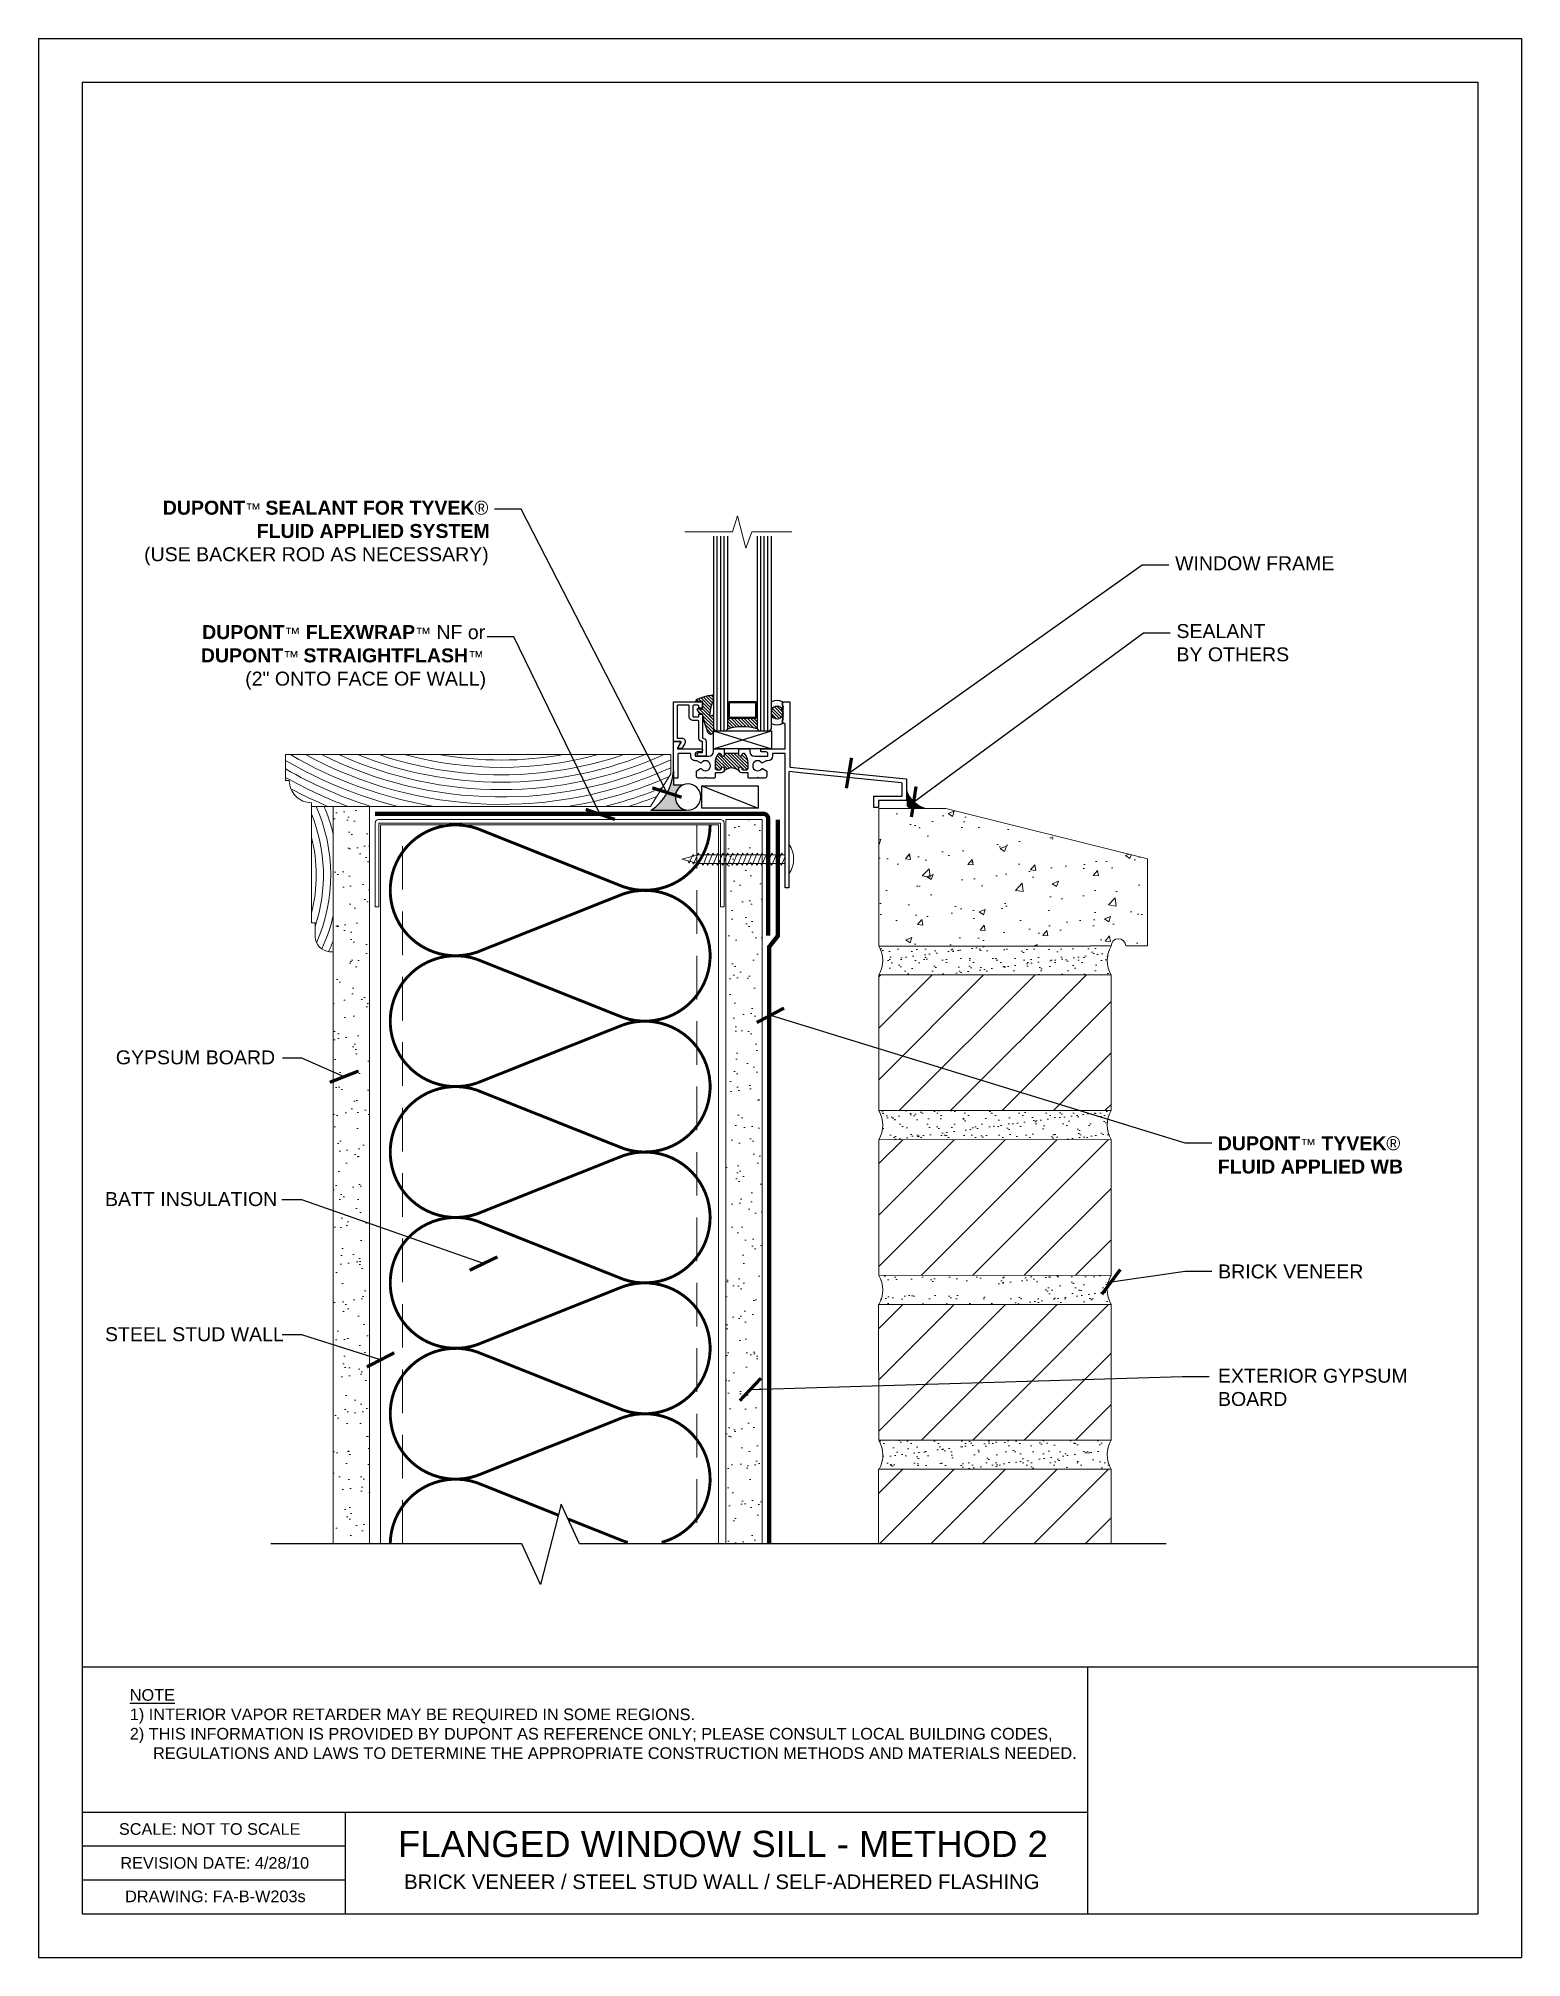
# Model space of a CAD drawing. Extents: x 375.1 to 400.6, y -313 to -280.
import ezdxf

# ---------------------------------------------------------------- set-up
doc = ezdxf.new("R2010")
doc.units = 0
doc.header["$LTSCALE"] = 1.5
doc.header["$MEASUREMENT"] = 0
doc.linetypes.add('DASHED', pattern=[0.75, 0.5, -0.25])
doc.linetypes.add('DASHED2', pattern=[0.375, 0.25, -0.125])
doc.layers.get('0').update_dxf_attribs({"color": 8, "linetype": 'CONTINUOUS'})
for name, color, linetype in [('8x11-ttb$0$B', 5, 'CONTINUOUS'), ('DuPont Self-Adhered Flashing', 252, 'CONTINUOUS'), ('Flanged Window', 250, 'CONTINUOUS'), ('INSULATION', 241, 'CONTINUOUS'), ('SEALANT', 250, 'CONTINUOUS'), ('STRUCTURE', 250, 'CONTINUOUS'), ('TEXT', 7, 'CONTINUOUS'), ('Tyvek FA WB', 10, 'DASHED2')]:
    doc.layers.add(name, color=color, linetype=linetype)
for name, color, linetype, lineweight in [('A-Fasteners', 8, 'CONTINUOUS', 9), ('A-Sealant', 250, 'CONTINUOUS', 15), ('brick', 250, 'CONTINUOUS', 5), ('Gyp Board', 250, 'CONTINUOUS', 20), ('Metal Stud', 250, 'CONTINUOUS', 18), ('Shims', 250, 'CONTINUOUS', 25), ('Wood', 250, 'CONTINUOUS', 20)]:
    doc.layers.add(name, color=color, linetype=linetype, lineweight=lineweight)
doc.layers.add('VIEWPORT', color=7, linetype='CONTINUOUS', plot=False)
doc.styles.add('DETAILS', font='sanss___.ttf', dxfattribs={"height": 1})
doc.dimstyles.new('ARCH_1_1-2_IN', dxfattribs={"dimscale": 0, "dimtxt": 0.09375, "dimasz": 0.09375, "dimexe": 0.0625, "dimexo": 0.0625, "dimgap": 0.0625, "dimtad": 1, "dimdec": 4, "dimlfac": 8, "dimzin": 3, "dimdsep": 46, "dimlunit": 4, "dimtxsty": 'Standard', "dimblk1": 'ARCHTICK', "dimblk2": 'ARCHTICK', "dimsah": 1, "dimcen": 0.0625, "dimdle": 0.0625, "dimclrd": 256, "dimclre": 256, "dimclrt": 256, "dimadec": 0, "dimazin": 0, "dimtfac": 1, "dimtdec": 4, "dimtmove": 0, "dimatfit": 3, "dimldrblk": 'ARCHTICK', "dimfxl": 1, "dimfrac": 2, "dimtolj": 1, "dimtzin": 0, "dimlwd": -1, "dimlwe": -1, "dimarcsym": 0})
pattern_1 = [(37.50000000000001, (274.9088356345116, -140.8709800761245), (-0.009449003716441223, 0.2890235653519738), [0, -0.228, 0, -0.255, 0, -0.24375]), (7.499999999999999, (274.9088356345116, -140.8709800761245), (0.2654665057901591, 0.423321909784461), [0, -0.123, 0, -0.2055, 0, -0.07875]), (327.5, (274.7243356345116, -140.8709800761245), (0.4671212792627242, 0.0008488580305446746), [0, -0.075, 0, -0.27, 0, -0.3525]), (317.5, (274.7243356345116, -140.8709800761245), (0.450918990685844, 0.1316513347401374), [0, -0.0375, 0, -0.177, 0, -0.2025])]
pattern_2 = [(135, (399.3620423963945, -297.2471014870191), (0.02762135864009951, 0.02762135864009951), [])]

msp = doc.modelspace()

# ---------------------------------------------------------------- texts
at = {"layer": 'TEXT', "attachment_point": 1, "style": 'DETAILS'}
for s, insert, char_height, width in [('\\pi1.5423;{\\fSansSerif|b1|i0|c2|p2;DUPONT\\fArial|b0|i0|c0|p32;\\H0.8125x;™\\fArial|b1|i0|c0|p32; \\H1.2308x;SEALANT FOR TYVEK\\fSymbol|b0|i0|c2|p18;â\\fArial|b0|i0|c0|p32; \\P\\pi3.1562;\\fArial|b1|i0|c0|p32;FLUID APPLIED SYSTEM\\P\\pi1.2207;\\fArial|b0|i0|c0|p32;\\H0.99998x;(USE BACKER ROD AS NECESSARY)}', (375.6719697455817, -287.9782115194746, 2.979996827461446e-09), 0.239999999976, 7.112845512646311), ('WINDOW FRAME', (394.6178593730919, -288.933113480567, 2.979996827461446e-09), 0.239999999976, 6.521350676943849), ('\\pi1.7625;{\\fSansSerif|b1|i0|c2|p2;DUPONT\\fArial|b0|i0|c0|p32;\\H0.8125x;™\\fSansSerif|b1|i0|c2|p2;\\H1.2308x; FLEXWRAP\\fArial|b0|i0|c0|p32;\\H0.81248x;™\\fSansSerif|b1|i0|c2|p2;\\H1.2308x; \\fSansSerif|b0|i0|c2|p2;NF }or \\P\\pi1.7405;{\\fSansSerif|b1|i0|c2|p2;\\H0.99997x;DUPONT\\fArial|b0|i0|c0|p32;\\H0.8125x;™\\fArial|b1|i0|c0|p32; \\H1.2308x;STRAIGHTFLASH\\fArial|b0|i0|c0|p32;\\H0.81248x;™\\fSansSerif|b0|i0|c2|p2;\\H1.2308x;\\P\\pi2.5023;(2" ONTO FACE OF WALL)}', (376.1280736973415, -290.1170598056701, 2.979996827461446e-09), 0.239999999976, 6.521350676943849), ('SEALANT \\PBY OTHERS', (394.6407684792908, -290.0993144259673, 2.979996827461446e-09), 0.239999999976, 6.521350676943849), ('GYPSUM BOARD', (376.4061556000684, -297.428806596906, 2.979996827461446e-09), 0.239999999976, 6.521350676943849), ('{\\fSansSerif|b1|i0|c2|p2;DUPONT\\fArial|b0|i0|c0|p32;\\H0.8125x;™\\fSansSerif|b1|i0|c2|p2;\\H1.2308x; TYVEK\\fSymbol|b0|i0|c2|p18;â\\fSansSerif|b1|i0|c2|p2; \\PFLUID APPLIED WB}', (395.3521878398241, -298.906210285045, 2.979996827461446e-09), 0.239999999976, 6.521350676943849), ('BATT INSULATION', (376.2202192037325, -299.8653713677256, 2.979996827461446e-09), 0.239999999976, 6.521350676943849), ('BRICK VENEER', (395.3582705288051, -301.1100687943249, 2.979996827461446e-09), 0.239999999976, 6.521350676943849), ('STEEL STUD WALL', (376.2202192037325, -302.1894459686661, 2.979996827461446e-09), 0.239999999976, 6.521350676943849), ('EXTERIOR GYPSUM \\PBOARD', (395.3549050848309, -302.9032082408386, 2.979996827461446e-09), 0.239999999976, 6.521350676943849), ('{\\LNOTE\\P}1) INTERIOR VAPOR RETARDER MAY BE REQUIRED IN SOME REGIONS.\\P\\pi-0.4,l0.4;2) THIS INFORMATION IS PROVIDED BY DUPONT AS REFERENCE ONLY; PLEASE CONSULT LOCAL BUILDING CODES, REGULATIONS AND LAWS TO DETERMINE THE APPROPRIATE CONSTRUCTION METHODS AND MATERIALS NEEDED.', (376.6463658508128, -308.4120846211378, 5.959993654922892e-09), 0.2, 16.26451670448571), ('\\pi-0.033334,l0.033334,t0.1;SCALE: NOT TO SCALE', (376.4592802362718, -310.7170143141563, 2.979996827461446e-09), 0.2, 16.26451670448571), ('\\pi1.2508;{\\H0.9x;FLANGED WINDOW SILL - METHOD 2 }\\P\\pi1.3577;{\\H0.5x;BRICK VENEER / STEEL STUD WALL / SELF-ADHERED FLASHING}', (380.00499947152, -310.8487225061915, 2.979996827461446e-09), 0.5, 13.39364764594225), ('\\pi-0.033334,l0.033334,t0.1;DRAWING: FA-B-W203s', (376.5655228218171, -311.8750869887845, 2.979996827461446e-09), 0.2, 16.26451670448571)]:
    msp.add_mtext(s, dxfattribs=dict(at, insert=insert, char_height=char_height, width=width))

# ---------------------------------------------------------------- blocks, each defined once
blk = doc.blocks.new('*X1')
at = {"color": 0}
for p, q in [((0.140625, 0.34375), (0.140625, 0.34375)), ((0.15625, 0.375), (0.15625, 0.375)), ((0.171875, 0.34375), (0.171875, 0.34375)), ((0.1875, 0.375), (0.1875, 0.375)), ((0.203125, 0.34375), (0.203125, 0.34375)), ((0.21875, 0.375), (0.21875, 0.375)), ((0.234375, 0.34375), (0.234375, 0.34375)), ((0.25, 0.375), (0.25, 0.375)), ((0.265625, 0.34375), (0.265625, 0.34375)), ((0.28125, 0.375), (0.28125, 0.375)), ((0.296875, 0.34375), (0.296875, 0.34375)), ((0.3125, 0.375), (0.3125, 0.375)), ((0.140625, 0.28125), (0.140625, 0.28125)), ((0.140625, 0.09375), (0.140625, 0.09375)), ((0.140625, 0.03125), (0.140625, 0.03125)), ((0.15625, 0.3125), (0.15625, 0.3125)), ((0.15625, 0.0625), (0.15625, 0.0625)), ((0.15625, 0), (0.15625, 0)), ((0.171875, 0.03125), (0.171875, 0.03125)), ((0.1875, 0.3125), (0.1875, 0.3125)), ((0.1875, 0.0625), (0.1875, 0.0625)), ((0.1875, 0), (0.1875, 0)), ((0.203125, 0.03125), (0.203125, 0.03125)), ((0.21875, 0.3125), (0.21875, 0.3125)), ((0.21875, 0.0625), (0.21875, 0.0625)), ((0.21875, 0), (0.21875, 0)), ((0.234375, 0.03125), (0.234375, 0.03125)), ((0.25, 0.3125), (0.25, 0.3125)), ((0.25, 0.0625), (0.25, 0.0625)), ((0.25, 0), (0.25, 0)), ((0.265625, 0.03125), (0.265625, 0.03125)), ((0.28125, 0.3125), (0.28125, 0.3125)), ((0.28125, 0.0625), (0.28125, 0.0625)), ((0.28125, 0), (0.28125, 0)), ((0.296875, 0.28125), (0.296875, 0.28125)), ((0.296875, 0.09375), (0.296875, 0.09375)), ((0.296875, 0.03125), (0.296875, 0.03125)), ((0.3125, 0.3125), (0.3125, 0.3125)), ((0.3125, 0.25), (0.3125, 0.25)), ((0.3125, 0.125), (0.3125, 0.125)), ((0.3125, 0.0625), (0.3125, 0.0625)), ((0.3125, 0), (0.3125, 0))]:
    blk.add_line(p, q, dxfattribs=at)
blk = doc.blocks.new('_ArchTick')
at = {"color": 0, "linetype": 'ByBlock', "const_width": 0.15}
blk.add_lwpolyline([(-0.5, -0.5), (0.5, 0.5)], dxfattribs=at)
blk = doc.blocks.new('Revsion Date')
at = {"layer": 'TEXT', "insert": (0.000131622949083976, 0.2031688605532622, 2.979996827461446e-09), "char_height": 0.2, "width": 16.26451670448571, "attachment_point": 1, "style": 'DETAILS'}
blk.add_mtext('\\pi-0.033334,l0.033334,t0.1;REVISION DATE: 4/28/10', dxfattribs=at)

# ---------------------------------------------------------------- hatches: boundary and pattern name
at = {"layer": 'brick', "lineweight": 15}
h = msp.add_hatch(dxfattribs=at)
h.set_pattern_fill('AR-CONC', color=256, scale=0.15, style=0)
h.set_pattern_definition([(49.99999999999999, (274.9088356345116, -140.8709800761245), (1.07589027390113, -0.09412820247389266), [0.1125, -1.2375]), (355, (274.9088356345116, -140.8709800761245), (-0.2081270004195, 1.128288200550018), [0.09, -0.9899999999999999]), (100.4514, (274.9984931545116, -140.8788240861245), (0.8677640725710324, 1.03415931309143), [0.09561028499999986, -1.051713167999998]), (46.18420000000001, (274.9088356345116, -140.5709800761245), (1.600861572938467, -0.2482785214935271), [0.16875, -1.85625]), (96.6356, (275.0422407520116, -140.5916700366245), (1.401994058323055, 1.461176806350662), [0.1434154319999997, -1.577569499999997]), (351.1842, (274.9088356345116, -140.5709800761245), (1.401992917700441, 1.461177901387987), [0.135, -1.485]), (21, (275.0588356345116, -140.6459800761245), (0.8953605781776924, -0.6039283359980082), [0.1125, -1.2375]), (326.0000000000001, (275.0588356345116, -140.6459800761245), (0.3649729978823726, 1.087725067570279), [0.09, -0.9899999999999999]), (71.4514, (275.1334489840116, -140.6963074851245), (1.260333942872235, 0.4837957450649286), [0.095610285, -1.051713168]), (37.50000000000001, (274.9088356345116, -140.8709800761245), (0.018239782975936, 0.4993407807469672), [0, -0.9779999999999999, 0, -1.005, 0, -0.9937499999999999]), (7.499999999999999, (274.9088356345116, -140.8709800761245), (0.3946043061632229, 0.5916175678235404), [0, -0.573, 0, -0.9555, 0, -0.37875]), (327.5, (274.5743356345116, -140.8709800761245), (0.8007336542586136, -0.0338323076015697), [0, -0.375, 0, -1.17, 0, -1.5525]), (317.5, (274.4243356345116, -140.8709800761245), (0.8747792540135794, 0.1501574734984764), [0, -0.4875, 0, -0.7769999999999999, 0, -1.1025])])
edge = h.paths.add_edge_path()
edge.add_line((393.1636185550744, -295.6345693119217), (389.5219414078165, -295.6345693119217))
edge.add_line((389.5219414078165, -295.6345693119217), (389.5219414078165, -293.9563312540359))
edge.add_line((389.5219414078165, -293.9563312540359), (389.5219414078165, -293.2686838243318))
edge.add_line((389.5219414078165, -293.2686838243318), (390.6780906415534, -293.2686838243318))
edge.add_line((390.6780906415534, -293.2686838243318), (394.1416357866771, -294.1345701106126))
edge.add_line((394.1416357866771, -294.1345701106127), (394.1430393719465, -294.9179629878894))
edge.add_line((394.1430393719465, -294.9179629878894), (394.1430393719465, -295.6343523437521))
edge.add_line((394.1430393719465, -295.6343523437522), (393.7680393719465, -295.6343523437522))
edge.add_arc((393.6430393719465, -295.6343523437522), 0.125, 0, 180)
edge.add_line((393.5180393719465, -295.6343523437522), (393.1636185550744, -295.6343523437522))
at = {"layer": 'brick'}
h = msp.add_hatch(dxfattribs=at)
h.set_pattern_fill('AR-SAND', color=256, scale=0.15, style=0)
h.set_pattern_definition(pattern_1)
edge = h.paths.add_edge_path()
edge.add_line((389.5234893343068, -296.1322131694), (393.5166324571891, -296.1295620653599))
edge.add_arc((393.9366753319229, -295.883379627579), 0.4868693965391097, 149.2667922168358, 210.374091206803, ccw=False)
edge.add_line((393.518183711805, -295.6345693119217), (389.5219414078165, -295.6345693119216))
edge.add_arc((389.0986413249562, -295.8847103274735), 0.4916843375690849, -30.22370756333339, 30.58014467202571, ccw=False)
h = msp.add_hatch(dxfattribs=at)
h.set_pattern_fill('_USER', color=256, scale=0.625, angle=45, style=0, pattern_type=0)
h.set_pattern_definition([(45, (19.69782250061687, -386.6829148373379), (-0.4419417382415922, 0.4419417382415922), [])])
h.paths.add_polyline_path([(389.5234893343068, -296.1322131694), (393.5166324585516, -296.1295641191473), (393.5181803836796, -298.4628858729792), (389.5219414078167, -298.4655369770191)])
h = msp.add_hatch(dxfattribs=at)
h.set_pattern_fill('AR-SAND', color=256, scale=0.15, style=0)
h.set_pattern_definition(pattern_1)
h.paths.add_polyline_path([(393.5181803836796, -304.1295525396458), (389.5257024302985, -304.1322011486243, -0.2687543625485936), (389.5287739092331, -304.6295620653598), (393.5166324571892, -304.6295620653598, -0.2704061141941634)])
h.paths.add_polyline_path([(393.5181803836796, -301.2962192063125), (389.5219414078166, -301.2988703103524, -0.0795253323246055), (389.5790211233848, -301.4449248516785), (392.2839836359457, -301.4449248516785, -1.005360628444522), (392.2872073172232, -301.6327523772891), (389.5834524709746, -301.6324638105174, -0.08830990484612608), (389.5250143117608, -301.7962287320266), (393.5166324571893, -301.7962287320266, -0.2704061141941989)])
h.paths.add_polyline_path([(393.5181803836796, -298.4628858729792), (389.5219414078166, -298.4655369770191, -0.2704061141942587), (389.5234893343069, -298.9655465027333), (393.5166324571893, -298.9628953986933, -0.2704061141941633)])
h = msp.add_hatch(dxfattribs=at)
h.set_pattern_fill('_USER', color=256, scale=0.625, angle=45, style=0, pattern_type=0)
h.set_pattern_definition([(45, (274.9088356345116, -140.8709800761245), (-0.4419417382415922, 0.4419417382415922), [])])
h.paths.add_polyline_path([(389.5234893343069, -298.9655465027333), (393.5166324571891, -298.9628953986933), (393.5181803836796, -301.2962192063125), (389.5234893343069, -301.2962192063125)])
h = msp.add_hatch(dxfattribs=at)
h.set_pattern_fill('_USER', color=256, scale=0.625, angle=45, style=0, pattern_type=0)
h.set_pattern_definition([(45, (274.9088356345115, -143.7043134094576), (-0.4419417382415922, 0.4419417382415922), [])])
h.paths.add_polyline_path([(389.5234893343068, -301.7988798360664), (393.516632457189, -301.7962287320263), (393.5181803836795, -304.1295525396455), (389.5234893343068, -304.1295525396455)])
h = msp.add_hatch(dxfattribs=at)
h.set_pattern_fill('_USER', color=256, scale=0.625, angle=45, style=0, pattern_type=0)
h.set_pattern_definition([(45, (274.9088356345116, -146.5376467427911), (-0.4419417382415922, 0.4419417382415922), [])])
h.paths.add_polyline_path([(389.5234893824893, -305.9154093836138), (393.5173847280607, -305.9154081172202), (393.5166324571891, -304.6295620653599), (389.5234893343069, -304.6322131693998)])
at = {"layer": 'Flanged Window'}
h = msp.add_hatch(dxfattribs=at)
h.set_pattern_fill('ANSI31', color=256, scale=0.3125, angle=-90.00000000000001, style=0)
h.set_pattern_definition(pattern_2)
edge = h.paths.add_edge_path()
edge.add_ellipse((386.6483989778935, -291.5663256542022), major_axis=(0.03159978577966117, 0.139428112050138), ratio=0.1315504041792631, start_angle=-0.022203575853779967, end_angle=136.7674448916729, ccw=False)
edge.add_ellipse((386.628563431716, -291.6664502629353), major_axis=(-0.01118085136191646, 0.01118085136191647), ratio=0.9999999999999465, start_angle=37.89605150892729, end_angle=183.4846817894708)
edge.add_ellipse((386.6572410688269, -291.6922273983877), major_axis=(-0.01608567901446013, 0.01608567901446013), ratio=0.9999999999999502, start_angle=-79.06022929893601, end_angle=2.746074151308676, ccw=False)
edge.add_ellipse((386.6645959321854, -291.6880487876849), major_axis=(-0.01104854345603959, 0.01104854345603959), ratio=0.9999999999999716, start_angle=234.6123810380002, end_angle=294.837044917441, ccw=False)
edge.add_line((386.6800015568262, -291.685439696957), (386.6800015568262, -291.957798430526))
edge.add_line((386.6800015568262, -291.957798430526), (386.6793257228226, -291.9645680953018))
edge.add_ellipse((386.6336372717315, -291.9634360489686), major_axis=(-0.04568845109111015, 0.001132046333257526), ratio=0.6211639215728092, start_angle=26.75969397809581, end_angle=180.0000000000218, ccw=False)
edge.add_line((386.5925253175343, -291.9752033308691), (386.5159224890942, -291.7592903628077))
edge.add_ellipse((386.5249603284076, -291.735375469714), major_axis=(-0.008507034838834915, 0.0467509071123775), ratio=0.312415154562818, start_angle=74.17914425787149, end_angle=117.45771417601989, ccw=False)
edge.add_line((386.5085886404161, -291.7251867963595), (386.4922174249522, -291.6490580324707))
edge.add_ellipse((386.4537118064856, -291.6984890952437), major_axis=(-0.04430639130166493, 0.04430639130166494), ratio=0.9999999999998811, start_angle=-82.91773995207494, end_angle=-45.45561106428526)
edge.add_ellipse((386.4568008903562, -291.6157997442605), major_axis=(0.01428318556866944, 0.01428318556866944), ratio=0.999999999999748, start_angle=174.226682146657, end_angle=217.6308069265102, ccw=False)
edge.add_line((386.4411533657475, -291.6285736924989), (386.4018147703796, -291.5664847501298))
edge.add_ellipse((386.4174397703796, -291.5664847501298), major_axis=(-0.01104854345603943, 0.01104854345603943), ratio=0.9999999999999497, start_angle=-53.9185654660094, end_angle=44.999999999994884, ccw=False)
edge.add_line((386.4198621220255, -291.5510486613277), (386.492505869225, -291.5624484856515))
edge.add_line((386.492505869225, -291.5624484856515), (386.492505869225, -291.4324607096177))
edge.add_line((386.492505869225, -291.4324607096177), (386.3910965073485, -291.4324607096179))
edge.add_ellipse((386.3910965073484, -291.4168357096179), major_axis=(-0.01104854345603992, 0.01104854345603992), ratio=0.9999999999999821, start_angle=-7.813369769340227, end_angle=135.0000000000842, ccw=False)
edge.add_ellipse((386.53082920992, -291.3636434445734), major_axis=(0.1491766593049793, 0.04074428102226016), ratio=0.09140054553599206, start_angle=-1.4779288903810084e-12, end_angle=179.9999999999985, ccw=False)
edge.add_line((386.680005869225, -291.3228991635511), (386.680005869225, -291.4268991635512))
h = msp.add_hatch(dxfattribs=at)
h.set_pattern_fill('ANSI31', color=256, scale=0.3125, angle=-90.00000000000001, style=0)
h.set_pattern_definition(pattern_2)
edge = h.paths.add_edge_path()
edge.add_ellipse((387.180005869225, -292.6990064136552), major_axis=(-0.5902454904378132, 0.590245490437813), ratio=0.999999999999998, start_angle=297.5726116454468, end_angle=332.4273883545541, ccw=False)
edge.add_line((387.430005869225, -291.9025897651827), (387.430005869225, -291.6993390946799))
edge.add_ellipse((387.410005869225, -291.6993390946799), major_axis=(0.01414213562372999, 0.01414213562373), ratio=0.9999999999999152, start_angle=225.0000000000075, end_angle=315.0000000000027, ccw=False)
edge.add_line((387.410005869225, -291.7193390946799), (386.9500058692249, -291.7193390946799))
edge.add_ellipse((386.950005869225, -291.6993390946799), major_axis=(0.01414213562373234, 0.01414213562373235), ratio=0.9999999999999383, start_angle=135.0000000000033, end_angle=225.0000000000068, ccw=False)
edge.add_line((386.930005869225, -291.6993390946799), (386.930005869225, -291.9025897651827))
h = msp.add_hatch(dxfattribs=at)
h.set_pattern_fill('ANSI31', color=256, scale=0.3125, angle=-90.00000000000001, style=0)
h.set_pattern_definition(pattern_2)
edge = h.paths.add_edge_path()
edge.add_ellipse((387.7737558692249, -291.6212471215321), major_axis=(-0.07516048473036678, 0.07516048473036675), ratio=0.9999999999999901, start_angle=73.11589253181108, end_angle=196.8841074681721, ccw=False)
edge.add_line((387.6800058692249, -291.6713383825444), (387.6800058692249, -291.5711558605197))
edge.add_ellipse((387.7737558692249, -291.6212471215321), major_axis=(0.07516048473036488, 0.07516048473036491), ratio=0.9999999999999949, start_angle=-16.88410746818022, end_angle=106.88410746818849, ccw=False)
edge.add_line((387.8675058692249, -291.5711558605197), (387.8675058692249, -291.6713383825444))
h = msp.add_hatch(dxfattribs=at)
h.set_pattern_fill('ANSI31', color=256, scale=0.3125, angle=-90.00000000000001, style=0)
h.set_pattern_definition(pattern_2)
edge = h.paths.add_edge_path()
edge.add_line((387.277505869225, -292.4886305416236), (387.277505869225, -292.5737071222867))
edge.add_ellipse((387.246505869225, -292.5737071222867), major_axis=(-0.02192031021678354, 0.02192031021678354), ratio=0.9999999999999863, start_angle=135.0000000000029, end_angle=224.9999999999971, ccw=False)
edge.add_line((387.246505869225, -292.6047071222868), (387.2160659140683, -292.6047071222868))
edge.add_line((387.2160659140683, -292.6047071222868), (387.1925056932833, -292.6047071222868))
edge.add_ellipse((387.1925056932833, -292.5797071222868), major_axis=(0.01767766952966346, 0.01767766952966347), ratio=0.9999999999998759, start_angle=135.1519977406255, end_angle=225.0000000000076, ccw=False)
edge.add_ellipse((387.142505869225, -292.5798397651827), major_axis=(0.01767766952966435, 0.01767766952966435), ratio=0.9999999999999885, start_angle=315.1519977406287, end_angle=404.9999999999962)
edge.add_ellipse((387.142505869225, -292.5798397651827), major_axis=(-0.01767766952966365, 0.01767766952966365), ratio=0.9999999999999616, start_angle=-45.0000000000011, end_angle=44.99999999998481)
edge.add_line((387.117505869225, -292.5798397651827), (387.117505869225, -292.6168397651826))
edge.add_ellipse((387.167505869225, -292.6168397651826), major_axis=(0.03535533905929576, 0.03535533905929576), ratio=0.9999999999997841, start_angle=134.9999999999775, end_angle=140.3916707365962)
edge.add_ellipse((386.9925058692249, -292.7610940137764), major_axis=(0.132582521472478, 0.1325825214724779), ratio=0.9999999999999946, start_angle=3.098926769111248, end_angle=86.90107323089089)
edge.add_ellipse((386.817505869225, -292.6168397651826), major_axis=(0.03535533905936529, 0.03535533905936529), ratio=0.9999999999998185, start_angle=309.6083292633917, end_angle=314.9999999999886)
edge.add_line((386.8675058692249, -292.6168397651826), (386.8675058692249, -292.5798397651827))
edge.add_ellipse((386.842505869225, -292.5798397651827), major_axis=(0.01767766952966409, 0.01767766952966409), ratio=0.9999999999999826, start_angle=314.9999999999954, end_angle=405.0000000000046)
edge.add_ellipse((386.842505869225, -292.5798397651827), major_axis=(-0.01767766952966524, 0.01767766952966524), ratio=0.9999999999999948, start_angle=-45.00000000001033, end_angle=44.84800225936711)
edge.add_ellipse((386.7925060451666, -292.5797071222868), major_axis=(-0.01767766952965903, 0.01767766952965902), ratio=0.9999999999999875, start_angle=135.0000000000017, end_angle=224.8480022593713, ccw=False)
edge.add_line((386.7925060451666, -292.6047071222868), (386.7385058692249, -292.6047071222868))
edge.add_ellipse((386.738505869225, -292.5737071222867), major_axis=(0.02192031021678221, 0.02192031021678221), ratio=0.9999999999999936, start_angle=134.9999999999998, end_angle=225.0000000000068, ccw=False)
edge.add_line((386.707505869225, -292.5737071222867), (386.707505869225, -292.4886305416236))
edge.add_ellipse((386.957505869225, -292.4886305416236), major_axis=(-0.1767766952966347, 0.1767766952966347), ratio=0.9999999999999896, start_angle=4.837205930860023, end_angle=44.99999999999949, ccw=False)
edge.add_ellipse((386.774094267823, -292.3338397651827), major_axis=(-0.007071067811867079, 0.007071067811867078), ratio=0.9999999999995125, start_angle=-44.99999999998852, end_angle=4.837205930878611, ccw=False)
edge.add_line((386.774094267823, -292.3238397651826), (386.792505869225, -292.3238397651826))
edge.add_ellipse((386.792505869225, -292.3488397651827), major_axis=(-0.01767766952966323, 0.01767766952966323), ratio=0.9999999999999738, start_angle=224.9999999999966, end_angle=315.00000000000534, ccw=False)
edge.add_ellipse((386.842505869225, -292.3488397651827), major_axis=(-0.01767766952966559, 0.01767766952966559), ratio=0.9999999999999909, start_angle=44.99999999999618, end_angle=134.9999999999977)
edge.add_ellipse((386.842505869225, -292.3488397651827), major_axis=(0.01767766952966659, 0.01767766952966659), ratio=0.9999999999999848, start_angle=225.0000000000024, end_angle=315.0000000000077)
edge.add_line((386.8675058692249, -292.3488397651827), (386.8675058692249, -292.3238397651827))
edge.add_line((386.8675058692249, -292.3238397651826), (387.1175058692249, -292.3238397651826))
edge.add_line((387.117505869225, -292.3238397651826), (387.117505869225, -292.3488397651826))
edge.add_ellipse((387.142505869225, -292.3488397651827), major_axis=(0.01767766952966276, 0.01767766952966276), ratio=0.9999999999999197, start_angle=134.9999999999814, end_angle=225.0000000000227)
edge.add_ellipse((387.142505869225, -292.3488397651827), major_axis=(0.01767766952965788, 0.01767766952965788), ratio=0.9999999999999749, start_angle=225.0000000000007, end_angle=314.9999999999911)
edge.add_ellipse((387.192505869225, -292.3488397651827), major_axis=(-0.0176776695296681, 0.0176776695296681), ratio=0.9999999999998851, start_angle=-45.00000000001552, end_angle=44.999999999995225, ccw=False)
edge.add_line((387.192505869225, -292.3238397651826), (387.2109174706269, -292.3238397651826))
edge.add_ellipse((387.2109174706269, -292.3338397651827), major_axis=(-0.007071067811873092, 0.007071067811873091), ratio=0.9999999999992336, start_angle=265.16279406913196, end_angle=314.9999999999679, ccw=False)
edge.add_ellipse((387.027505869225, -292.4886305416236), major_axis=(0.1767766952966442, 0.1767766952966443), ratio=0.99999999999997, start_angle=314.999999999993, end_angle=355.16279406913895, ccw=False)
at = {"layer": 'Gyp Board'}
h = msp.add_hatch(dxfattribs=at)
h.set_pattern_fill('AR-SAND', color=256, scale=0.25, style=0)
h.set_pattern_definition([(37.50000000000001, (-1214.504993763271, -883.2508654580786), (-0.01574833952740204, 0.4817059422532897), [0, -0.38, 0, -0.425, 0, -0.40625]), (7.499999999999999, (-1214.504993763271, -883.2508654580786), (0.4424441763169318, 0.7055365163074351), [0, -0.205, 0, -0.3425, 0, -0.13125]), (327.5, (-1214.812493763271, -883.2508654580786), (0.7785354654378738, 0.001414763384241069), [0, -0.125, 0, -0.45, 0, -0.5875]), (317.5, (-1214.812493763271, -883.2508654580786), (0.7515316511430734, 0.2194188912335623), [0, -0.0625, 0, -0.295, 0, -0.3375])])
h.paths.add_polyline_path([(380.7697810958013, -293.2338933864816), (380.1400082393453, -293.2338933864817), (380.1447810958013, -293.5437926824285), (380.1447810958012, -305.9154105868184), (380.7697810958013, -305.9154105868184)])
h = msp.add_hatch(dxfattribs=at)
h.set_pattern_fill('AR-SAND', color=256, scale=0.25, style=0)
h.set_pattern_definition([(37.50000000000001, (-1214.504993763271, -883.1094762909449), (-0.01574833952740204, 0.4817059422532897), [0, -0.38, 0, -0.425, 0, -0.40625]), (7.499999999999999, (-1214.504993763271, -883.1094762909449), (0.4424441763169318, 0.7055365163074351), [0, -0.205, 0, -0.3425, 0, -0.13125]), (327.5, (-1214.812493763271, -883.1094762909449), (0.7785354654378738, 0.001414763384241069), [0, -0.125, 0, -0.45, 0, -0.5875]), (317.5, (-1214.812493763271, -883.1094762909449), (0.7515316511430734, 0.2194188912335623), [0, -0.0625, 0, -0.295, 0, -0.3375])])
h.paths.add_polyline_path([(387.5197810958011, -295.7654916829108), (387.5151465119713, -295.7723744794926), (387.5029036177909, -295.742665617188), (387.4507777279786, -295.742665617188), (387.4307730378504, -295.7723744794926), (387.4185290366169, -295.742665617188), (387.3664043692135, -295.742665617188), (387.3463919343348, -295.7723744794927), (387.334150147207, -295.7426656171878), (387.2820232656981, -295.7426656171878), (387.2620108308192, -295.7723744794923), (387.2497690436912, -295.7426656171878), (387.1976421621823, -295.7426656171878), (387.1776297273036, -295.7723744794924), (387.1653879401753, -295.7426656171879), (387.1132610586669, -295.7426656171879), (387.0932486237879, -295.7723744794926), (387.0810068366597, -295.7426656171878), (387.0288799551512, -295.7426656171878), (387.0088675202721, -295.7723744794923), (386.9966257331441, -295.7426656171878), (386.9444988516356, -295.7426656171878), (386.9244864167565, -295.7723744794923), (386.9122446296287, -295.7426656171878), (386.8947810958013, -295.7426656171876), (386.8947810958013, -305.9154117474218), (387.5197716782291, -305.9154127701885)])
h.paths.add_polyline_path([(387.5197810958013, -293.4581774499198), (386.8947810958013, -293.4581774499198), (386.8947810958013, -295.5972951337893), (386.9044736795663, -295.5972951337892), (386.9245016755457, -295.5676320478518), (386.9367246001356, -295.5972951337893), (386.9888547830821, -295.5972951337893), (387.0088827790614, -295.567632047852), (387.0211057036512, -295.5972951337893), (387.0732358865977, -295.5972951337893), (387.093263882577, -295.567632047852), (387.1054868071669, -295.5972951337893), (387.1576169901129, -295.5972951337893), (387.1776449860924, -295.5676320478518), (387.1898679106823, -295.5972951337894), (387.2419980936285, -295.5972951337895), (387.2620260896082, -295.5676320478517), (387.2742490141983, -295.5972951337894), (387.3263716711724, -295.5972951337894), (387.3463919343346, -295.5676320478517), (387.3586170696182, -295.5972951337894), (387.4107450418707, -295.5972951337895), (387.4307730378502, -295.5676320478518), (387.4429970677872, -295.5972951337894), (387.4951262488091, -295.5972951337894), (387.5197810958011, -295.5607652021308)])
at = {"layer": 'SEALANT', "linetype": 'Continuous'}
h = msp.add_hatch(color=256, dxfattribs=at)
edge = h.paths.add_edge_path()
edge.add_arc((385.1272567992541, -292.5806319907224), 0.865914325899652, 303.5139070358467, 357.7539348300833)
edge.add_line((385.992505869225, -292.6145682060799), (385.992505869225, -292.8645682060799))
edge.add_line((385.992505869225, -292.8645682060799), (386.1543037047119, -292.8643416714964))
edge.add_arc((386.2595927820486, -293.0732056143568), 0.233901552866975, 116.7528400201126, 258.6856730739913)
edge.add_line((386.2137033223084, -293.3025614381729), (385.6053621920469, -293.3025896440378))
msp.add_hatch(color=256, dxfattribs=at).paths.add_polyline_path([(390.3293020271764, -293.2686744275112), (390.0397861930392, -293.2686744275112), (390.0030766624165, -293.2307243219223), (390.0030766624165, -292.9543186231202, 0.2624934133142667)])

# ---------------------------------------------------------------- linework, layer by layer
at = {"layer": '8x11-ttb$0$B', "color": 7}
for p, q in [((375.8248639399578, -280.7784869836718, 2.979996827461446e-09), (375.8248639399578, -312.2784869836718, 2.979996827461446e-09)), ((375.8248639399578, -280.7784869836718, 2.979996827461446e-09), (399.8248639399578, -280.7784869836718, 2.979996827461446e-09)), ((399.8248639399578, -280.7784869836718, 2.979996827461446e-09), (399.8248639399578, -312.2784869836718, 2.979996827461446e-09)), ((375.8248639399578, -310.5278207188284, 2.979996827461446e-09), (393.1134109527968, -310.5278207188284, 2.979996827461446e-09)), ((375.8248639399578, -312.2784869836718, 2.979996827461446e-09), (399.8248639399578, -312.2784869836718, 2.979996827461446e-09))]:
    msp.add_line(p, q, dxfattribs=at)
at = {"layer": '8x11-ttb$0$B', "color": 7, "elevation": 2.979996827461446e-09}
for points in [[(399.8248639399578, -308.0331666704011), (375.8248639399578, -308.0331666704011)], [(393.1134109527968, -308.0331666704011), (393.1134109527968, -312.2784869836718)], [(380.3514142186777, -310.5278207188284), (380.3514142186777, -312.2784869836718)], [(380.3514142186777, -311.1114207188284), (375.8248639399578, -311.1114207188284)], [(380.3514142186777, -311.6950207188283), (375.8248639399578, -311.6950207188283)]]:
    msp.add_lwpolyline(points, dxfattribs=at)
at = {"layer": 'A-Fasteners'}
for p, q in [((386.416081461604, -294.0688920044353, 2.979996827461446e-09), (386.1343905898885, -294.1415772461345, 2.979996827461446e-09)), ((386.1343905898885, -294.1415772461345, 2.979996827461446e-09), (386.416081461604, -294.2142624878338, 2.979996827461446e-09)), ((386.2376044138847, -294.1677729030212, 2.979996827461446e-09), (386.2644365253042, -294.2075134356102, 2.979996827461446e-09)), ((386.3255897970745, -294.0591042114079, 2.979996827461446e-09), (386.2644365253042, -294.2075134356102, 2.979996827461446e-09)), ((386.3137133077847, -294.1878482346585, 2.979996827461446e-09), (386.3405454192042, -294.2275887672475, 2.979996827461446e-09)), ((386.3255897970745, -294.0591042114079, 2.979996827461446e-09), (386.3453041525432, -294.0883705688298, 2.979996827461446e-09)), ((386.4181795451001, -294.0391831421306, 2.979996827461446e-09), (386.3405454192042, -294.2275887672475, 2.979996827461446e-09)), ((386.3943872763597, -294.2086646951601, 2.979996827461446e-09), (386.4181948038892, -294.2439255737713, 2.979996827461446e-09)), ((386.416081461604, -294.0688920044353, 2.979996827461446e-09), (387.9145058692257, -294.0688920044349, 2.979996827461446e-09)), ((387.9145058692258, -294.2142624878334, 2.979996827461446e-09), (386.416081461604, -294.2142624878338, 2.979996827461446e-09)), ((386.4181795451001, -294.0391831421306, 2.979996827461446e-09), (386.4378939005688, -294.0684494995525, 2.979996827461446e-09)), ((386.5025606486157, -294.0391831421306, 2.979996827461446e-09), (386.4181948038892, -294.2439255737713, 2.979996827461446e-09)), ((386.4828157755688, -294.2146592163494, 2.979996827461446e-09), (386.5025759074048, -294.2439255737713, 2.979996827461446e-09)), ((386.5025606486157, -294.0391831421306, 2.979996827461446e-09), (386.5222750040845, -294.0684494995525, 2.979996827461446e-09)), ((386.5869417521313, -294.0391831421306, 2.979996827461446e-09), (386.5025759074048, -294.2439255737713, 2.979996827461446e-09)), ((386.5671968790845, -294.2146592163494, 2.979996827461446e-09), (386.5869570109204, -294.2439255737713, 2.979996827461446e-09)), ((386.5869417521313, -294.0391831421306, 2.979996827461446e-09), (386.6066561076001, -294.0684494995525, 2.979996827461446e-09)), ((386.671322855647, -294.0391831421306, 2.979996827461446e-09), (386.5869570109204, -294.2439255737713, 2.979996827461446e-09)), ((386.6515856119946, -294.2146592163494, 2.979996827461446e-09), (386.671338114436, -294.2439255737713, 2.979996827461446e-09)), ((386.671322855647, -294.0391831421306, 2.979996827461446e-09), (386.6910372111157, -294.0684494995525, 2.979996827461446e-09)), ((386.7557039591626, -294.0391831421306, 2.979996827461446e-09), (386.671338114436, -294.2439255737713, 2.979996827461446e-09)), ((386.7359590861157, -294.2146592163494, 2.979996827461446e-09), (386.7557192179517, -294.2439255737713, 2.979996827461446e-09)), ((386.7557039591626, -294.0391831421306, 2.979996827461446e-09), (386.7754183146313, -294.0684494995525, 2.979996827461446e-09)), ((386.8400850626782, -294.0391831421306, 2.979996827461446e-09), (386.7557192179517, -294.2439255737713, 2.979996827461446e-09)), ((386.8203401896313, -294.2146592163494, 2.979996827461446e-09), (386.8401003214673, -294.2439255737713, 2.979996827461446e-09)), ((386.8400850626782, -294.0391831421306, 2.979996827461446e-09), (386.859799418147, -294.0684494995525, 2.979996827461446e-09)), ((386.9244661661938, -294.0391831421306, 2.979996827461446e-09), (386.8401003214673, -294.2439255737713, 2.979996827461446e-09)), ((386.9047136637524, -294.2146592163494, 2.979996827461446e-09), (386.9244661661938, -294.2439255737713, 2.979996827461446e-09)), ((387.0088472697095, -294.0391831421306, 2.979996827461446e-09), (386.9244661661938, -294.2439255737713, 2.979996827461446e-09)), ((386.9244661661938, -294.0391831421306, 2.979996827461446e-09), (386.9441805216626, -294.0684494995525, 2.979996827461446e-09)), ((386.9890871378735, -294.2146592163494, 2.979996827461446e-09), (387.0088472697095, -294.2439255737713, 2.979996827461446e-09)), ((387.0932207438306, -294.0391831421306, 2.979996827461446e-09), (387.0088472697095, -294.2439255737713, 2.979996827461446e-09)), ((387.0088472697095, -294.0391831421306, 2.979996827461446e-09), (387.0285539957837, -294.0684494995525, 2.979996827461446e-09)), ((387.0734682413892, -294.2146592163494, 2.979996827461446e-09), (387.0932207438306, -294.2439255737713, 2.979996827461446e-09)), ((387.1775942179517, -294.0391831421306, 2.979996827461446e-09), (387.0932207438306, -294.2439255737713, 2.979996827461446e-09)), ((387.0932207438306, -294.0391831421306, 2.979996827461446e-09), (387.1129274699048, -294.0684494995525, 2.979996827461446e-09)), ((387.1578417155102, -294.2146592163494, 2.979996827461446e-09), (387.1775942179517, -294.2439255737713, 2.979996827461446e-09)), ((387.1775942179517, -294.0391831421306, 2.979996827461446e-09), (387.1973085734204, -294.0684494995525, 2.979996827461446e-09)), ((387.2619676920727, -294.0391831421306, 2.979996827461446e-09), (387.1775942179517, -294.2439255737713, 2.979996827461446e-09)), ((387.2422151896313, -294.2146592163494, 2.979996827461446e-09), (387.2619676920727, -294.2439255737713, 2.979996827461446e-09)), ((387.2619676920727, -294.0391831421306, 2.979996827461446e-09), (387.2816820475415, -294.0684494995525, 2.979996827461446e-09)), ((387.3463411661938, -294.0391831421306, 2.979996827461446e-09), (387.2619676920727, -294.2439255737713, 2.979996827461446e-09)), ((387.3265886637524, -294.2146592163494, 2.979996827461446e-09), (387.3463411661938, -294.2439255737713, 2.979996827461446e-09)), ((387.3463411661938, -294.0391831421306, 2.979996827461446e-09), (387.3660555216626, -294.0684494995525, 2.979996827461446e-09)), ((387.4307070109204, -294.0391831421306, 2.979996827461446e-09), (387.3463411661938, -294.2439255737713, 2.979996827461446e-09)), ((387.4109697672681, -294.2146592163494, 2.979996827461446e-09), (387.4307222697095, -294.2439255737713, 2.979996827461446e-09)), ((387.4307070109204, -294.0391831421306, 2.979996827461446e-09), (387.4504213663892, -294.0684494995525, 2.979996827461446e-09)), ((387.515088114436, -294.0391831421306, 2.979996827461446e-09), (387.4307222697095, -294.2439255737713, 2.979996827461446e-09)), ((387.4953432413892, -294.2146592163494, 2.979996827461446e-09), (387.5151033732251, -294.2439255737713, 2.979996827461446e-09)), ((387.515088114436, -294.0391831421306, 2.979996827461446e-09), (387.5348024699048, -294.0684494995525, 2.979996827461446e-09)), ((387.5994692179517, -294.0391831421306, 2.979996827461446e-09), (387.5151033732251, -294.2439255737713, 2.979996827461446e-09)), ((387.5797243449048, -294.2146592163494, 2.979996827461446e-09), (387.5994768473462, -294.2439255737713, 2.979996827461446e-09)), ((387.6838503214673, -294.0391831421306, 2.979996827461446e-09), (387.5994692179517, -294.2439255737713, 2.979996827461446e-09)), ((387.5994692179517, -294.0391831421306, 2.979996827461446e-09), (387.6191835734204, -294.0684494995525, 2.979996827461446e-09)), ((387.6640978190259, -294.2146592163494, 2.979996827461446e-09), (387.6838503214673, -294.2439255737713, 2.979996827461446e-09)), ((387.7682237955884, -294.0391831421306, 2.979996827461446e-09), (387.6838503214673, -294.2439255737713, 2.979996827461446e-09)), ((387.6838503214673, -294.0391831421306, 2.979996827461446e-09), (387.7035570475415, -294.0684494995525, 2.979996827461446e-09)), ((387.748471293147, -294.2146592163494, 2.979996827461446e-09), (387.7682237955884, -294.2439255737713, 2.979996827461446e-09)), ((387.8525972697095, -294.0391831421306, 2.979996827461446e-09), (387.7682237955884, -294.2439255737713, 2.979996827461446e-09)), ((387.7682237955884, -294.0391831421306, 2.979996827461446e-09), (387.7879305216626, -294.0684494995525, 2.979996827461446e-09)), ((387.8328447672681, -294.2146592163494, 2.979996827461446e-09), (387.8525972697095, -294.2439255737713, 2.979996827461446e-09)), ((387.8525972697095, -294.0391831421306, 2.979996827461446e-09), (387.8723116251782, -294.0684494995525, 2.979996827461446e-09)), ((387.9145058692257, -294.0936968752796, 2.979996827461446e-09), (387.8525972697095, -294.2439255737713, 2.979996827461446e-09))]:
    msp.add_line(p, q, dxfattribs=at)
at = {"layer": 'A-Fasteners', "elevation": 2.979996827461446e-09}
msp.add_lwpolyline([(387.9820540941251, -293.8890366577556), (387.9820540941251, -294.3890366577556)], dxfattribs=at)
at = {"layer": 'A-Fasteners'}
msp.add_arc((387.6164971448385, -294.1390366577556, 2.979996827461446e-09), 0.4428677942363103, 325.6322452455885, 34.36775475441158, dxfattribs=at)
at = {"layer": 'A-Sealant'}
for p, q in [((387.0082603770697, -288.5143345351809, 2.979996827461446e-09), (387.0917031773535, -288.2352710254551, 2.979996827461446e-09)), ((387.0917031773535, -288.2352710254551, 2.979996827461446e-09), (387.2395525170583, -288.7933980449067, 2.979996827461446e-09)), ((386.1881797377046, -288.5143345351809, 2.979996827461446e-09), (387.0082603770697, -288.5143345351809, 2.979996827461446e-09)), ((387.2395525170583, -288.7933980449067, 2.979996827461446e-09), (387.3403777485669, -288.5143345351809, 2.979996827461446e-09)), ((387.3403777485669, -288.5143345351809, 2.979996827461446e-09), (388.0280820258257, -288.5143345351809, 2.979996827461446e-09))]:
    msp.add_line(p, q, dxfattribs=at)
msp.add_arc((390.4449542555812, -292.8222059080192, 2.979996827461446e-09), 0.4612044848355011, 196.645631086589, 255.4774344383347, dxfattribs=at)
at = {"layer": 'brick', "lineweight": 15}
msp.add_lwpolyline([(393.1636185550744, -295.6345693119217), (389.5219414078165, -295.6345693119217), (389.5219414078165, -293.9563312540359), (389.5219414078165, -293.2686838243318), (390.6780906415534, -293.2686838243318), (394.1416357866771, -294.1345701106127), (394.1430393719465, -294.9179629878894), (394.1430393719465, -295.6343523437522), (393.7680393719465, -295.6343523437522, 0.9999999999999999), (393.5180393719465, -295.6343523437522), (393.1636185550744, -295.6343523437522)], format="xyb", dxfattribs=at)
at = {"layer": 'brick'}
for points in [[(393.5181803836796, -298.4628858729791), (389.5219414078167, -298.4655369770191), (389.5234893343068, -296.1322131694), (393.5166324571891, -296.1295620653599), (393.5181803836796, -298.4628858729791, 0.2704061141941634), (393.5166324571892, -298.9628953986932, 0.9074311398367584), (393.5166324571892, -298.9628953986932, -0.1931272375800366)], [(393.5181803836796, -301.2962192063125), (389.5219414078167, -301.2988703103524), (389.5234893343069, -298.9655465027333), (393.5166324571891, -298.9628953986933), (393.5181803836796, -301.2962192063125, 0.2704061141941634), (393.5166324571892, -301.7962287320265, 0.9074311398367584), (393.5166324571892, -301.7962287320265, -0.1931272375800366)], [(393.5181803836796, -304.1295525396458), (389.5219414078167, -304.1322036436857), (389.5166324571891, -301.7962287320266), (393.5166324571891, -301.7962287320266), (393.5181803836796, -304.1295525396458, 0.2704061141941634), (393.5166324571892, -304.6295620653598, 0.9074311398367584), (393.5166324571892, -304.6295620653598, -0.1931272375800366)]]:
    msp.add_lwpolyline(points, format="xyb", dxfattribs=at)
msp.add_lwpolyline([(389.5195547916286, -305.9154093848614), (389.5166324571892, -304.6295620653598), (393.5166324571892, -304.6295620653598), (393.5174854871715, -305.9154081171882)], dxfattribs=at)
for centre, radius, start, end in [((389.0986413249563, -295.8847103274735), 0.4916843375690687, 329.7762924366647, 30.58014467201874), ((393.9458848010594, -295.8859005452761), 0.4960802461384045, 149.5601036199047, 210.0851456523679), ((389.0942403185623, -298.7168682103734), 0.4960802461384045, 329.9148543476321, 30.43989638009526), ((389.0942403185623, -301.5502015437067), 0.4960802461384045, 329.9148543476321, 30.43989638009526), ((389.0980013410442, -304.3835323819786), 0.4960802461384045, 329.9148543476321, 30.43989638009526)]:
    msp.add_arc(centre, radius, start, end, dxfattribs=at)
at = {"layer": 'DuPont Self-Adhered Flashing', "const_width": 0.075}
msp.add_lwpolyline([(387.6197810958013, -295.4581774499198), (387.6197810958013, -293.4417774499199, 0.4142135623731242), (387.5397810958013, -293.3617774499198), (380.8635310958013, -293.3617774499199)], format="xyb", dxfattribs=at)
at = {"layer": 'Flanged Window'}
for p, q in [((386.742505869225, -291.9338397651827, 2.979996827461446e-09), (386.742505869225, -288.5859465524022, 2.979996827461446e-09)), ((386.805005869225, -291.9338397651827, 2.979996827461446e-09), (386.805005869225, -288.5859465524022, 2.979996827461446e-09)), ((386.867505869225, -291.9338397651827, 2.979996827461446e-09), (386.867505869225, -288.5859465524022, 2.979996827461446e-09)), ((387.492505869225, -291.9338397651827, 2.979996827461446e-09), (387.492505869225, -288.5859465524022, 2.979996827461446e-09)), ((387.555005869225, -291.9338397651827, 2.979996827461446e-09), (387.555005869225, -288.5859465524022, 2.979996827461446e-09)), ((387.617505869225, -291.9338397651827, 2.979996827461446e-09), (387.617505869225, -288.5859465524022, 2.979996827461446e-09)), ((386.680005869225, -291.4268991635511, 2.979996827461446e-09), (386.680005869225, -291.3228991635511, 2.979996827461446e-09)), ((386.492505869225, -291.4324607096177, 2.979996827461446e-09), (386.3910965073484, -291.4324607096179, 2.979996827461446e-09)), ((386.4411533657476, -291.6285736924989, 2.979996827461446e-09), (386.4018147703796, -291.5664847501298, 2.979996827461446e-09)), ((386.4198621220255, -291.5510486613277, 2.979996827461446e-09), (386.492505869225, -291.5624484856515, 2.979996827461446e-09)), ((386.5085886404161, -291.7251867963595, 2.979996827461446e-09), (386.4922174249522, -291.6490580324707, 2.979996827461446e-09)), ((386.492505869225, -291.5624484856515, 2.979996827461446e-09), (386.492505869225, -291.4324607096177, 2.979996827461446e-09)), ((386.6800015568262, -291.685439696957, 2.979996827461446e-09), (386.6800015568262, -291.957798430526, 2.979996827461446e-09)), ((387.6800058692249, -291.8091544778814, 2.979996827461446e-09), (387.6800058692249, -291.4333397651826, 2.979996827461446e-09)), ((387.8675058692249, -291.4333397651826, 2.979996827461446e-09), (387.8675058692249, -291.8091544778814, 2.979996827461446e-09)), ((386.5925253175343, -291.9752033308691, 2.979996827461446e-09), (386.5159224890942, -291.7592903628076, 2.979996827461446e-09)), ((386.6800015568262, -291.957798430526, 2.979996827461446e-09), (386.6793257228226, -291.9645680953018, 2.979996827461446e-09))]:
    msp.add_line(p, q, dxfattribs=at)
at = {"layer": 'Flanged Window', "elevation": 2.979996827461446e-09}
for points in [[(386.680005869225, -288.5859465524022), (386.680005869225, -291.9025897651827), (386.711255869225, -291.9338397651827), (386.898755869225, -291.9338397651827), (386.930005869225, -291.9025897651827), (386.930005869225, -288.5859465524022)], [(387.430005869225, -288.5859465524022), (387.430005869225, -291.9025897651827), (387.461255869225, -291.9338397651827), (387.648755869225, -291.9338397651827), (387.680005869225, -291.9025897651827), (387.680005869225, -288.5859465524022)], [(386.680005869225, -291.9338397651827), (387.680005869225, -292.2458397651826)], [(386.680005869225, -292.2458397651826), (387.680005869225, -291.9338397651827)], [(387.117505869225, -292.3238397651826), (386.8675058692249, -292.3238397651826)]]:
    msp.add_lwpolyline(points, dxfattribs=at)
for points in [[(386.482505869225, -291.6458397651826, -0.414213562373043), (386.492505869225, -291.6558397651826), (386.492505869225, -292.0588397651827, -0.4142135623731203), (386.554505869225, -292.1208397651826), (386.554505869225, -292.3608397651826, -0.414213562373095), (386.544505869225, -292.3708397651826), (386.4258109357655, -292.3708397651826, -0.8808085980802648), (386.4258109357655, -292.3088397651827), (386.482505869225, -292.3088397651827, 0.414213562373147), (386.492505869225, -292.2988397651826), (386.492505869225, -292.1208397651826), (386.492505869225, -292.1208397651826, -0.4142135623731286), (386.430505869225, -292.0588397651827), (386.430505869225, -291.7678397651827, 0.414213562373147), (386.420505869225, -291.7578397651827), (386.327505869225, -291.7578397651827, -0.414213562373095), (386.265505869225, -291.6958397651827), (386.265505869225, -291.5058397651827, 0.414213562373043), (386.255505869225, -291.4958397651826), (386.0645058692249, -291.4958397651826, 0.414213562372991), (386.054505869225, -291.5058397651826), (386.054505869225, -292.0488397651826, 0.414213562373095), (386.0645058692249, -292.0588397651827), (386.132505869225, -292.0588397651827, -0.5790003334591378), (386.1860454416284, -292.1521049884645), (386.1371223024421, -292.2358825431313, -0.2666241783613936), (386.1284868875383, -292.2408397651826), (386.0798499656671, -292.2408397651826, -0.5790003334591738), (386.0712145507633, -292.2257969872339), (386.1237214170856, -292.1358825431313, 0.5790003334590714), (386.1150860021818, -292.1208397651826), (385.992505869225, -292.1208397651826), (385.992505869225, -291.4338397651827), (386.492505869225, -291.4338397651827), (386.492505869225, -291.5358397651826, -0.414213562373043), (386.482505869225, -291.5458397651826), (386.437505869225, -291.5458397651826, -0.414213562373095), (386.427505869225, -291.5358397651826), (386.427505869225, -291.5058397651826, 0.414213562372991), (386.417505869225, -291.4958397651826), (386.337505869225, -291.4958397651826, 0.414213562373043), (386.327505869225, -291.5058397651826), (386.327505869225, -291.6558397651826), (386.327505869225, -291.6858397651827, 0.414213562373147), (386.337505869225, -291.6958397651827), (386.417505869225, -291.6958397651827, 0.414213562373095), (386.427505869225, -291.6858397651827), (386.427505869225, -291.6558397651826, -0.414213562373095), (386.437505869225, -291.6458397651826)], [(387.410005869225, -291.4338397651827), (386.950005869225, -291.4338397651827, 0.414213562373095), (386.930005869225, -291.4538397651826), (386.930005869225, -291.6993390946799, 0.414213562373095), (386.950005869225, -291.7193390946799), (387.410005869225, -291.7193390946799, 0.414213562373095), (387.430005869225, -291.6993390946799), (387.430005869225, -291.4538397651826, 0.414213562373095)], [(388.2254245535239, -292.5821316336124), (389.9931592577389, -292.7589051040329, -0.3853135861201285), (390.0021642205487, -292.768855475935), (390.0021642205489, -293.1348056003139), (389.5181642205489, -293.1348056003141), (389.518164220549, -293.2527310736428), (389.4401642205489, -293.2527310736428), (389.4401642205489, -293.0568056003142), (389.9241642205488, -293.056805600314), (389.9241642205487, -292.8394445057799, 0.3853135861201833), (389.9151592577389, -292.8294941338777), (388.1779966354807, -292.6557778716528), (387.9875009064152, -292.6367282987464, 0.4437164408394605), (387.976505869225, -292.6466786706485), (387.9765058692255, -293.7368397651827), (387.9765058692255, -293.7368397651827), (387.9765058692255, -293.7568397651826), (387.976505869226, -294.6348035681185), (387.914505869226, -294.6348035681185), (387.9145058692249, -292.3338397651826, 0.414213562373043), (387.9045058692248, -292.3238397651827), (387.7055058692249, -292.3238397651828, 0.414213562373043), (387.6955058692249, -292.3338397651827), (387.6955058692249, -292.3708397651827, -0.414213562373095), (387.6175058692249, -292.4488397651828), (387.5931417306002, -292.4488397651828, 0.1316524975874107), (387.5881417306002, -292.4501795111449), (387.524192022842, -292.4871008921338, -0.3839683852959944), (387.5110997151736, -292.4843155471675, 3.079589394164548), (387.5110997151737, -292.5853639831982, -0.3839683852958766), (387.5241920228421, -292.582578638232), (387.592505869225, -292.6220196558305, -0.2679491924311631), (387.597505869225, -292.6306799098683), (387.597505869225, -292.7148397651828, -0.4142135623730867), (387.5665058692251, -292.7458397651828), (387.4565058692251, -292.7458397651828), (387.4415058692251, -292.7308397651829), (387.4265058692251, -292.7458397651829), (387.2875058692251, -292.745839765183, -0.414213562373043), (387.2775058692251, -292.735839765183), (387.277505869225, -292.6648397651829, 0.414213562373095), (387.267505869225, -292.6548397651829), (387.167505869225, -292.654839765183, -0.4142135623731003), (387.1175058692249, -292.604839765183), (387.1175058692249, -292.579839765183, -0.4142135623731159), (387.1425058692249, -292.554839765183, -0.4142135623734279), (387.167505869225, -292.579839765183, 0.4142135623731054), (387.192505869225, -292.604839765183), (387.246505869225, -292.604839765183, 0.4142135623730949), (387.277505869225, -292.573839765183), (387.2775058692249, -292.4886305416239, 0.1770594805052748), (387.2185596206851, -292.327390149498, 0.2209495453948463), (387.2109174706267, -292.323839765183), (387.1925058692248, -292.323839765183, 0.4142135623730846), (387.1675058692248, -292.348839765183, -0.4142135623731262), (387.1425058692249, -292.373839765183, -0.4142135623731367), (387.1175058692248, -292.348839765183), (387.1175058692248, -292.245839765183), (387.2955058692248, -292.245839765183, -0.414213562373095), (387.3055058692248, -292.2558397651829), (387.3055058692248, -292.290839765183, 0.4142135623730919), (387.3855058692249, -292.3708397651829), (387.6075058692248, -292.3708397651828, 0.4142135623731211), (387.6175058692248, -292.3608397651828), (387.6175058692248, -292.3268397651828, 0.414213562373095), (387.5865058692248, -292.2958397651828), (387.5075058692248, -292.2958397651828, -0.414213562373095), (387.4925058692248, -292.2808397651829), (387.4925058692248, -292.2558397651828, -0.414213562373095), (387.5025058692248, -292.2458397651828), (387.9045058692248, -292.2458397651827, 0.414213562373069), (387.9145058692248, -292.2358397651826), (387.9145058692246, -291.8188397651826, 0.4142135623730691), (387.9045058692246, -291.8088397651827), (387.8775058692246, -291.8088397651827, -0.414213562373069), (387.8675058692245, -291.7988397651827), (387.8675058692245, -291.7408397651827), (387.8825058692245, -291.7258397651827), (387.8675058692245, -291.7108397651827), (387.8825058692245, -291.6958397651827), (387.8675058692245, -291.6808397651827), (387.8825058692245, -291.6658397651827), (387.8675058692245, -291.6508397651827), (387.8825058692245, -291.6358397651827), (387.8675058692245, -291.6208397651827), (387.8825058692245, -291.6058397651827), (387.8675058692244, -291.5908397651827), (387.8825058692245, -291.5758397651827), (387.8675058692244, -291.5608397651827), (387.8825058692245, -291.5458397651827), (387.8675058692244, -291.5308397651827), (387.8825058692244, -291.5158397651826), (387.8675058692244, -291.5008397651827), (387.8675058692244, -291.4338397651827), (387.9925058692244, -291.4338397651826), (387.9925058692249, -292.5497898895615, 0.3853135861201812), (388.0015108320347, -292.5597402614636)], [(386.707505869225, -292.5738397651826, 0.4142135623730971), (386.738505869225, -292.6048397651826), (386.792505869225, -292.6048397651826, 0.4142135623730742), (386.817505869225, -292.5798397651827, -0.4142135623731262), (386.842505869225, -292.5548397651826, -0.4142135623731158), (386.8675058692249, -292.5798397651827), (386.8675058692249, -292.6048397651826, -0.414213562373095), (386.817505869225, -292.6548397651827), (386.717505869225, -292.6548397651827, 0.414213562373095), (386.707505869225, -292.6648397651826), (386.707505869225, -292.7358397651826, -0.414213562373069), (386.697505869225, -292.7458397651826), (386.558505869225, -292.7458397651826), (386.543505869225, -292.7308397651826), (386.528505869225, -292.7458397651826), (386.418505869225, -292.7458397651826, -0.4142135623730781), (386.387505869225, -292.7148397651827), (386.387505869225, -292.6306799098681, -0.2679491924311262), (386.392505869225, -292.6220196558303), (386.4608197156078, -292.5825786382318, -0.3839683852957627), (386.4739120232763, -292.585363983198, 3.079589394164483), (386.4739120232763, -292.4843155471672, -0.3839683852958816), (386.4608197156078, -292.4871008921335), (386.3968700078498, -292.4501795111448, 0.1316524975871217), (386.3918700078498, -292.4488397651826), (386.3675058692249, -292.4488397651826, -0.414213562373095), (386.289505869225, -292.3708397651826), (386.289505869225, -292.3338397651826, 0.414213562373095), (386.279505869225, -292.3238397651826), (386.080505869225, -292.3238397651826, 0.414213562373095), (386.070505869225, -292.3338397651826), (386.070505869225, -292.7458397651826), (385.992505869225, -292.7458397651826), (385.992505869225, -292.2458397651826), (385.992505869225, -292.1208397651826), (386.107505869225, -292.1208397651826, -0.4142135623731211), (386.1175058692249, -292.1308397651827, -0.1316524975875016), (386.1161661232628, -292.1358397651827), (386.0613178476898, -292.2308397651826, 0.5773502691895228), (386.0699781017277, -292.2458397651826), (386.482505869225, -292.2458397651826, -0.4142135623731211), (386.4925058692249, -292.2558397651827), (386.4925058692249, -292.2808397651826, -0.4142135623730951), (386.477505869225, -292.2958397651827), (386.398505869225, -292.2958397651827, 0.414213562373095), (386.3675058692249, -292.3268397651826), (386.3675058692249, -292.3608397651826, 0.4142135623731211), (386.377505869225, -292.3708397651826), (386.599505869225, -292.3708397651826, 0.414213562373095), (386.679505869225, -292.2908397651826), (386.679505869225, -292.2558397651827, -0.4142135623731211), (386.6895058692249, -292.2458397651826), (386.8675058692249, -292.2458397651826), (386.8675058692249, -292.3488397651827, -0.4142135623731262), (386.842505869225, -292.3738397651827, -0.4142135623731054), (386.817505869225, -292.3488397651827, 0.414213562373095), (386.792505869225, -292.3238397651826), (386.774094267823, -292.3238397651826, 0.2209495453947372), (386.7664521177646, -292.3273901494976, 0.1770594805052818), (386.707505869225, -292.4886305416236)]]:
    msp.add_lwpolyline(points, format="xyb", close=True, dxfattribs=at)
for points in [[(387.410005869225, -291.4538397651826), (386.950005869225, -291.4538397651826), (386.950005869225, -291.6993390946799), (387.410005869225, -291.6993390946799)], [(387.680005869225, -292.2458397651826), (386.680005869225, -292.2458397651826), (386.680005869225, -291.9338397651827), (387.680005869225, -291.9338397651827)]]:
    msp.add_lwpolyline(points, close=True, dxfattribs=at)
at = {"layer": 'Flanged Window'}
for centre, radius, start, end in [((386.3910965073484, -291.4168357096179, 2.979996827461446e-09), 0.01562500000000029, 127.186630230649, 270), ((386.4174397703796, -291.5664847501298, 2.979996827461446e-09), 0.01562499999999938, 81.08143453398603, 180), ((386.4568008903562, -291.6157997442605, 2.979996827461446e-09), 0.02019947474510423, 219.2266821466645, 273.0903059174498), ((386.4537118064856, -291.6984890952437, 2.979996827461446e-09), 0.06265869947861552, 52.08226004792562, 86.17672390817333), ((386.628563431716, -291.6664502629353, 2.979996827461446e-09), 0.01581211163489992, 174.9654751283878, 318.4846817937295), ((386.6572410688269, -291.6922273983877, 2.979996827461446e-09), 0.02274858542222976, 55.93977070107978, 138.3518159030638), ((386.6645959321854, -291.6880487876849, 2.979996827461446e-09), 0.01562499999999937, 9.61238103802589, 69.83704491746481), ((387.7737558692249, -291.6312471215321, 2.979996827461446e-09), 0.2189894613838788, 64.65278127185582, 115.3472187281392), ((387.7737558692249, -291.6212471215321, 2.979996827461446e-09), 0.1062929768602179, 28.11589253181291, 151.8841074681838), ((387.7737558692249, -291.6212471215321, 2.979996827461446e-09), 0.10629297686022, 208.115892531813, 331.8841074681872), ((387.180005869225, -292.6990064136552, 2.979996827461446e-09), 0.8347331777067148, 72.57261164544192, 107.427388354558), ((387.7737558692249, -291.6112471215321, 2.979996827461446e-09), 0.2189894613838788, 244.6527812718558, 295.3472187281391), ((386.9925058692249, -292.7610940137764, 2.979996827461446e-09), 0.1874999999999998, 48.09892676911455, 131.9010732308915)]:
    msp.add_arc(centre, radius, start, end, dxfattribs=at)
for centre, major_axis, ratio, start_param, end_param in [((386.53082920992, -291.3636434445734, 2.979996827461446e-09), (0.1491766593049801, 0.04074428102226017), 0.09140054553599164, -2.486899575160351e-14, 3.141592653589768), ((386.6483989778935, -291.5663256542022, 2.979996827461446e-09), (0.03159978577966197, 0.1394281120501377), 0.1315504041792609, -0.0003875255043241932, 2.388387212150595), ((386.5249603284076, -291.735375469714, 2.979996827461446e-09), (-0.00850703483883492, 0.04675090711237753), 0.312415154562818, 1.294670303611703, 2.050023844237964), ((386.6336372717315, -291.9634360489686, 2.979996827461446e-09), (-0.04568845109111011, 0.001132046333257525), 0.6211639215728092, 0.4670447667438693, 3.141592653590175)]:
    msp.add_ellipse(centre, major_axis=major_axis, ratio=ratio, start_param=start_param, end_param=end_param, dxfattribs=at)
at = {"layer": 'Gyp Board'}
for points in [[(380.1447810958013, -305.9154105868184), (380.1447810958013, -293.2338933864816), (380.7697810958013, -293.2338933864816), (380.7697810958013, -305.9154105868184)], [(387.5197810958013, -305.9154127702038), (387.5197810958013, -293.4581774499198), (386.8947810958013, -293.4581774499198), (386.8947810958013, -305.9154117474218)]]:
    msp.add_lwpolyline(points, dxfattribs=at)
at = {"layer": 'INSULATION', "color": 253, "const_width": 0.05}
for points in [[(386.6236555207751, -300.3019274499208, 0.5155500965721037), (385.1306561364078, -299.2388181173003), (382.6166549051447, -300.2400367825412, -1.404370499403762), (382.6166549051474, -298.1138181173015), (385.1306561364074, -299.1150367825412, 1.404370499398822), (385.1306561364074, -296.9888181173001), (382.6166549051438, -297.990036782541, -1.404370499403763), (382.6166549051467, -295.8638181173013), (385.1306561364065, -296.865036782541, 1.404370499398822), (385.1306561364074, -294.7388181173001), (382.6166549051438, -295.740036782541, -1.404370499403762), (382.6166549051467, -293.6138181173013), (385.1306561364065, -294.615036782541, 0.5155500965725927), (386.6236555207744, -293.5519274499201)], [(385.7905135418218, -305.8884097993196, 1.036048452752059), (385.1306561364083, -303.7388181173014), (382.6166549051447, -304.7400367825423, -1.404370499403763), (382.6166549051477, -302.6138181173027), (385.1306561364074, -303.6150367825423, 1.404370499398822), (385.1306561364083, -301.4888181173014), (382.6166549051447, -302.4900367825423, -1.404370499403762), (382.6166549051477, -300.3638181173027), (385.1306561364074, -301.3650367825423, 0.5155500965725927), (386.6236555207754, -300.3019274499214)], [(381.123714472602, -305.9154105868186, -0.5123147569614868), (382.6166549051484, -304.8638181173029), (384.0142742111713, -305.4204298320029)], [(384.1816947326766, -305.487106231756), (385.1306561364083, -305.8650367825426, 0.01762287785830743), (385.2064402712459, -305.888313775288, 0.01762287785830743)]]:
    msp.add_lwpolyline(points, format="xyb", dxfattribs=at)
at = {"layer": 'Metal Stud'}
msp.add_lwpolyline([(386.8010310958013, -294.9581774499198), (386.8010310958011, -293.5206774499198), (380.9260310958013, -293.5206774499201), (380.9260310958013, -294.9581774499198), (380.8635310958013, -294.9581774499198), (380.8635310958013, -293.5206774499198, -0.414213562373095), (380.9260310958013, -293.4581774499198), (386.8010310958013, -293.4581774499198, -0.414213562373095), (386.8635310958013, -293.5206774499198), (386.8635310958013, -294.9581774499198)], format="xyb", close=True, dxfattribs=at)
at = {"layer": 'Metal Stud', "lineweight": 13}
msp.add_lwpolyline([(380.9572810958013, -305.9154105868184), (380.9572810958013, -293.5519274499201), (386.7697810958013, -293.5519274499201), (386.7697810958013, -305.9154115428653)], dxfattribs=at)
at = {"layer": 'Metal Stud', "linetype": 'DASHED', "lineweight": 5}
msp.add_lwpolyline([(381.3322810958013, -305.9154105868186), (381.3322810958013, -293.5519274499201), (386.3947810958013, -293.5519274499201), (386.3947810958013, -305.9154109291961)], dxfattribs=at)
at = {"layer": 'SEALANT', "linetype": 'Continuous'}
msp.add_lwpolyline([(385.6053621920469, -293.3025896440378, 0.2411867220608764), (385.992505869225, -292.6145682060799), (385.992505869225, -292.8645682060799), (386.1543037047119, -292.8643416714964, 0.7128509784510358), (386.2137033223084, -293.3025614381729), (385.6053621920469, -293.3025896440378)], format="xyb", dxfattribs=at)
at = {"layer": 'SEALANT', "linetype": 'Continuous', "extrusion": (0, 0, -1)}
msp.add_ellipse((386.2434931565144, -293.0722622094201), major_axis=(1.39511241509571e-17, 0.2278466726456433), ratio=0.9571382873082959, start_param=-1.570796326794897, end_param=4.71238898038469, dxfattribs=at)
at = {"layer": 'Shims'}
msp.add_line((386.4829826812716, -292.8801376164528), (387.4492644265069, -293.2654773623403, 8.93999048238438e-09), dxfattribs=at)
at = {"layer": 'Shims', "elevation": 8.93999048238438e-09}
msp.add_lwpolyline([(386.4829826812716, -292.8801376164528), (387.4492644265069, -292.8801376164528), (387.4492644265069, -293.2654773623403), (386.4829826812716, -293.2654773623403)], close=True, dxfattribs=at)
at = {"layer": 'STRUCTURE'}
msp.add_lwpolyline([(394.4622222597045, -305.9154133966363), (384.3793262144463, -305.9154076310022), (384.0630955061662, -305.2300813174605), (383.708027586562, -306.6144495744975), (383.3855985713152, -305.9154105868186), (379.0719103643487, -305.9154105868184)], dxfattribs=at)
at = {"layer": 'Tyvek FA WB', "flags": 128}
msp.add_lwpolyline([(387.6397810958012, -305.9154099809044, 0.075, 0.075, 0), (387.6397810958012, -295.6480101892352, 0.075, 0.075, 0), (387.7897810958012, -295.4581774499198, 0.075, 0.075, 0), (387.7897810958012, -293.459793514117, 0, 0, 0)], format="xyseb", dxfattribs=at)
at = {"layer": 'VIEWPORT', "color": 1}
for p, q in [((375.0748639399578, -280.0284869836718, 2.979996827461446e-09), (375.0748639399578, -313.0284869836718, 2.979996827461446e-09)), ((375.0748639399578, -280.0284869836718, 2.979996827461446e-09), (400.5748639399578, -280.0284869836718, 2.979996827461446e-09)), ((400.5748639399578, -280.0284869836718, 2.979996827461446e-09), (400.5748639399578, -313.0284869836718, 2.979996827461446e-09)), ((375.0748639399578, -313.0284869836718, 2.979996827461446e-09), (400.5748639399578, -313.0284869836718, 2.979996827461446e-09))]:
    msp.add_line(p, q, dxfattribs=at)
at = {"layer": 'Wood'}
for points in [[(379.3882391255144, -292.7887610878136), (379.3246487971332, -292.7887610878136), (379.3246487971332, -292.3436287891456), (380.2747517101234, -292.3436287891456)], [(380.1871700310867, -292.3436287891456), (385.9456544113732, -292.3436287891456), (385.9456544113732, -292.6762888365287), (385.9456544113732, -292.6762888365287), (385.5998017458633, -293.2338933864816), (380.1683058131885, -293.2338933864816)]]:
    msp.add_lwpolyline(points, dxfattribs=at)
msp.add_lwpolyline([(380.2558874922252, -293.2338933864816), (379.7697810958013, -293.2338933864816), (379.7697810958013, -293.1703030581004, -0.414213562373095), (379.3882391255144, -292.7887610878136)], format="xyb", dxfattribs=at)
msp.add_lwpolyline([(379.8322810958013, -295.2338933864816), (379.7697810958013, -295.2338933864816), (379.7697810958013, -293.2338933864816), (380.1447810958013, -293.2338933864816), (380.1447810958013, -295.7338933864816), (380.0822810958015, -295.7338933864816, -0.3691612827404433), (379.8322810958013, -295.4783829479663)], format="xyb", close=True, dxfattribs=at)
for centre, radius, start, end in [((383.0346687775079, -286.1401289422043, -3.031983629328669e-09), 7.186422766829962, 239.6806381766829, 260.789330374784), ((383.0346687775079, -286.1401289422043, -3.031983629328669e-09), 7.059242110067673, 241.4951879016568, 294.3534984724069), ((383.0346687775079, -286.1401289422043, -3.031983629328669e-09), 6.932061453305383, 243.4955519324923, 294.8302143302574), ((383.0346687775079, -286.1401289422043, -3.031983629328669e-09), 6.804880796543095, 245.7308973344976, 294.2691026655023), ((383.0346687775079, -286.1401289422043, -3.031983629328669e-09), 6.677700139780806, 248.2775282668617, 291.7224717331365), ((383.0346687775079, -286.1401289422043, -3.031983629328669e-09), 6.550519483018517, 251.266758016129, 288.733241983871), ((383.0346687775079, -286.1401289422043, -3.031983629328669e-09), 6.423338826256229, 254.9666400720975, 285.0333599279024), ((383.0346687775079, -286.1401289422043, -3.031983629328669e-09), 6.29615816949394, 260.1581648072412, 279.8418351927571), ((383.0346687775079, -286.1401289422043, -3.031983629328669e-09), 7.31360342359225, 239.5174039759586, 255.9162538145398), ((383.0346687775079, -286.1401289422043, -3.031983629328669e-09), 7.440784080354539, 240.0921800297313, 252.4325877905526), ((383.0346687775079, -286.1401289422043, -3.031983629328669e-09), 7.567964737116828, 240.6445030924619, 249.6097195266242), ((383.0346687775079, -286.1401289422043, -3.031983629328669e-09), 7.695145393879116, 241.9479516731464, 247.1979530241306), ((383.0346687775079, -286.1401289422043, -3.031983629328669e-09), 7.186422766829962, 279.210669625216, 293.6404285082015), ((383.0346687775079, -286.1401289422043, -3.031983629328669e-09), 7.31360342359225, 284.0837461854602, 292.2189208764203), ((377.1946324571078, -294.4155683116963, -2.979996827461446e-09), 2.781324963850921, 341.5034011086955, 22.1999090664595), ((377.1946324571078, -294.4155683116963, -2.979996827461446e-09), 2.906324963850921, 336.4223473797601, 23.99063610686776), ((377.3151432701263, -294.3823697583234), 2.906324963849135, 13.19126408246568, 23.27623219602664), ((382.9749873449425, -286.1401289422043, -3.031983629328669e-09), 7.440784080354539, 287.5674122094474, 291.5400107625548), ((377.1946324571078, -294.4155683116963, -2.979996827461446e-09), 2.656324963850921, 345.7988354024076, 14.20116459759237), ((377.1946324571078, -294.4155683116963, -2.979996827461446e-09), 3.031324963850921, 335.2570194539705, 346.7104572279236), ((377.1946324571078, -294.4155683116963, -2.979996827461446e-09), 3.156324963850921, 335.3584367833951, 339.1762436566698)]:
    msp.add_arc(centre, radius, start, end, dxfattribs=at)

# ---------------------------------------------------------------- block references
at = {"layer": 'Flanged Window', "rotation": 180}
msp.add_blockref('*X1', (387.992505869225, -291.4333397651826, 2.979996827461446e-09), dxfattribs=at)
at = {"layer": 'TEXT'}
msp.add_blockref('Revsion Date', (376.4840748092041, -311.5032199069302), dxfattribs=at)

msp.set_redraw_order([(e.dxf.handle, doc.entitydb.next_handle()) for e in msp.query("TEXT MTEXT ATTDEF DIMENSION ARC_DIMENSION")])  # texts and dimensions are drawn at this point

# ---------------------------------------------------------------- leaders
at = {"layer": 'TEXT'}
for points in [[(385.8819048483003, -292.995889106553, 2.979996827461446e-09), (383.3739432926079, -288.1241111020252, 2.979996827461446e-09), (382.9143326869923, -288.1241111020252, 2.979996827461446e-09)], [(389.0106371505726, -292.6605529421768, 2.979996827461446e-09), (394.0494097015987, -289.0814836143161, 2.979996827461446e-09), (394.5090203072143, -289.0814836143161, 2.979996827461446e-09)], [(384.735510225245, -293.3719079045838, 2.979996827461446e-09), (383.2499409532498, -290.3210500686032, 2.979996827461446e-09), (382.7903303476343, -290.3210500686032, 2.979996827461446e-09)], [(390.1237844006328, -293.1543125300685, 2.979996827461446e-09), (394.0723188077976, -290.2476845597163, 2.979996827461446e-09), (394.5319294134132, -290.2476845597163, 2.979996827461446e-09)], [(387.6600841705626, -296.8261097128852, 2.979996827461446e-09), (394.78713851413, -299.0171086544383, 2.979996827461446e-09), (395.2467491197456, -299.0171086544383, 2.979996827461446e-09)], [(380.3319617559246, -297.8812166559981, 2.979996827461446e-09), (379.6015625691393, -297.5614569581126, 2.979996827461446e-09), (379.2698724324, -297.5614569581126, 2.979996827461446e-09)], [(382.727406881665, -301.0951435994568, 2.979996827461446e-09), (379.6015625691393, -299.9980217289321, 2.979996827461446e-09), (379.257809039681, -299.9980217289321, 2.979996827461446e-09)], [(393.5175675211372, -301.4093135362199, 2.979996827461446e-09), (394.7920847054436, -301.2231423708531, 2.979996827461446e-09), (395.2516953110592, -301.2231423708531, 2.979996827461446e-09)], [(380.9571956257096, -302.7508984972292, 2.979996827461446e-09), (379.6015625691393, -302.3220963298727, 2.979996827461446e-09), (379.2655367851139, -302.3220963298727, 2.979996827461446e-09)], [(387.3152976043993, -303.259106631067, 2.979996827461446e-09), (394.7412610534402, -303.0358586020452, 2.979996827461446e-09), (395.2008716590558, -303.0358586020452, 2.979996827461446e-09)]]:
    msp.add_leader(points, dimstyle='ARCH_1_1-2_IN', override={"dimscale": 4, "dimgap": 0.0625, "dimtad": 0}, dxfattribs=at)

doc.saveas('drawing.dxf')
